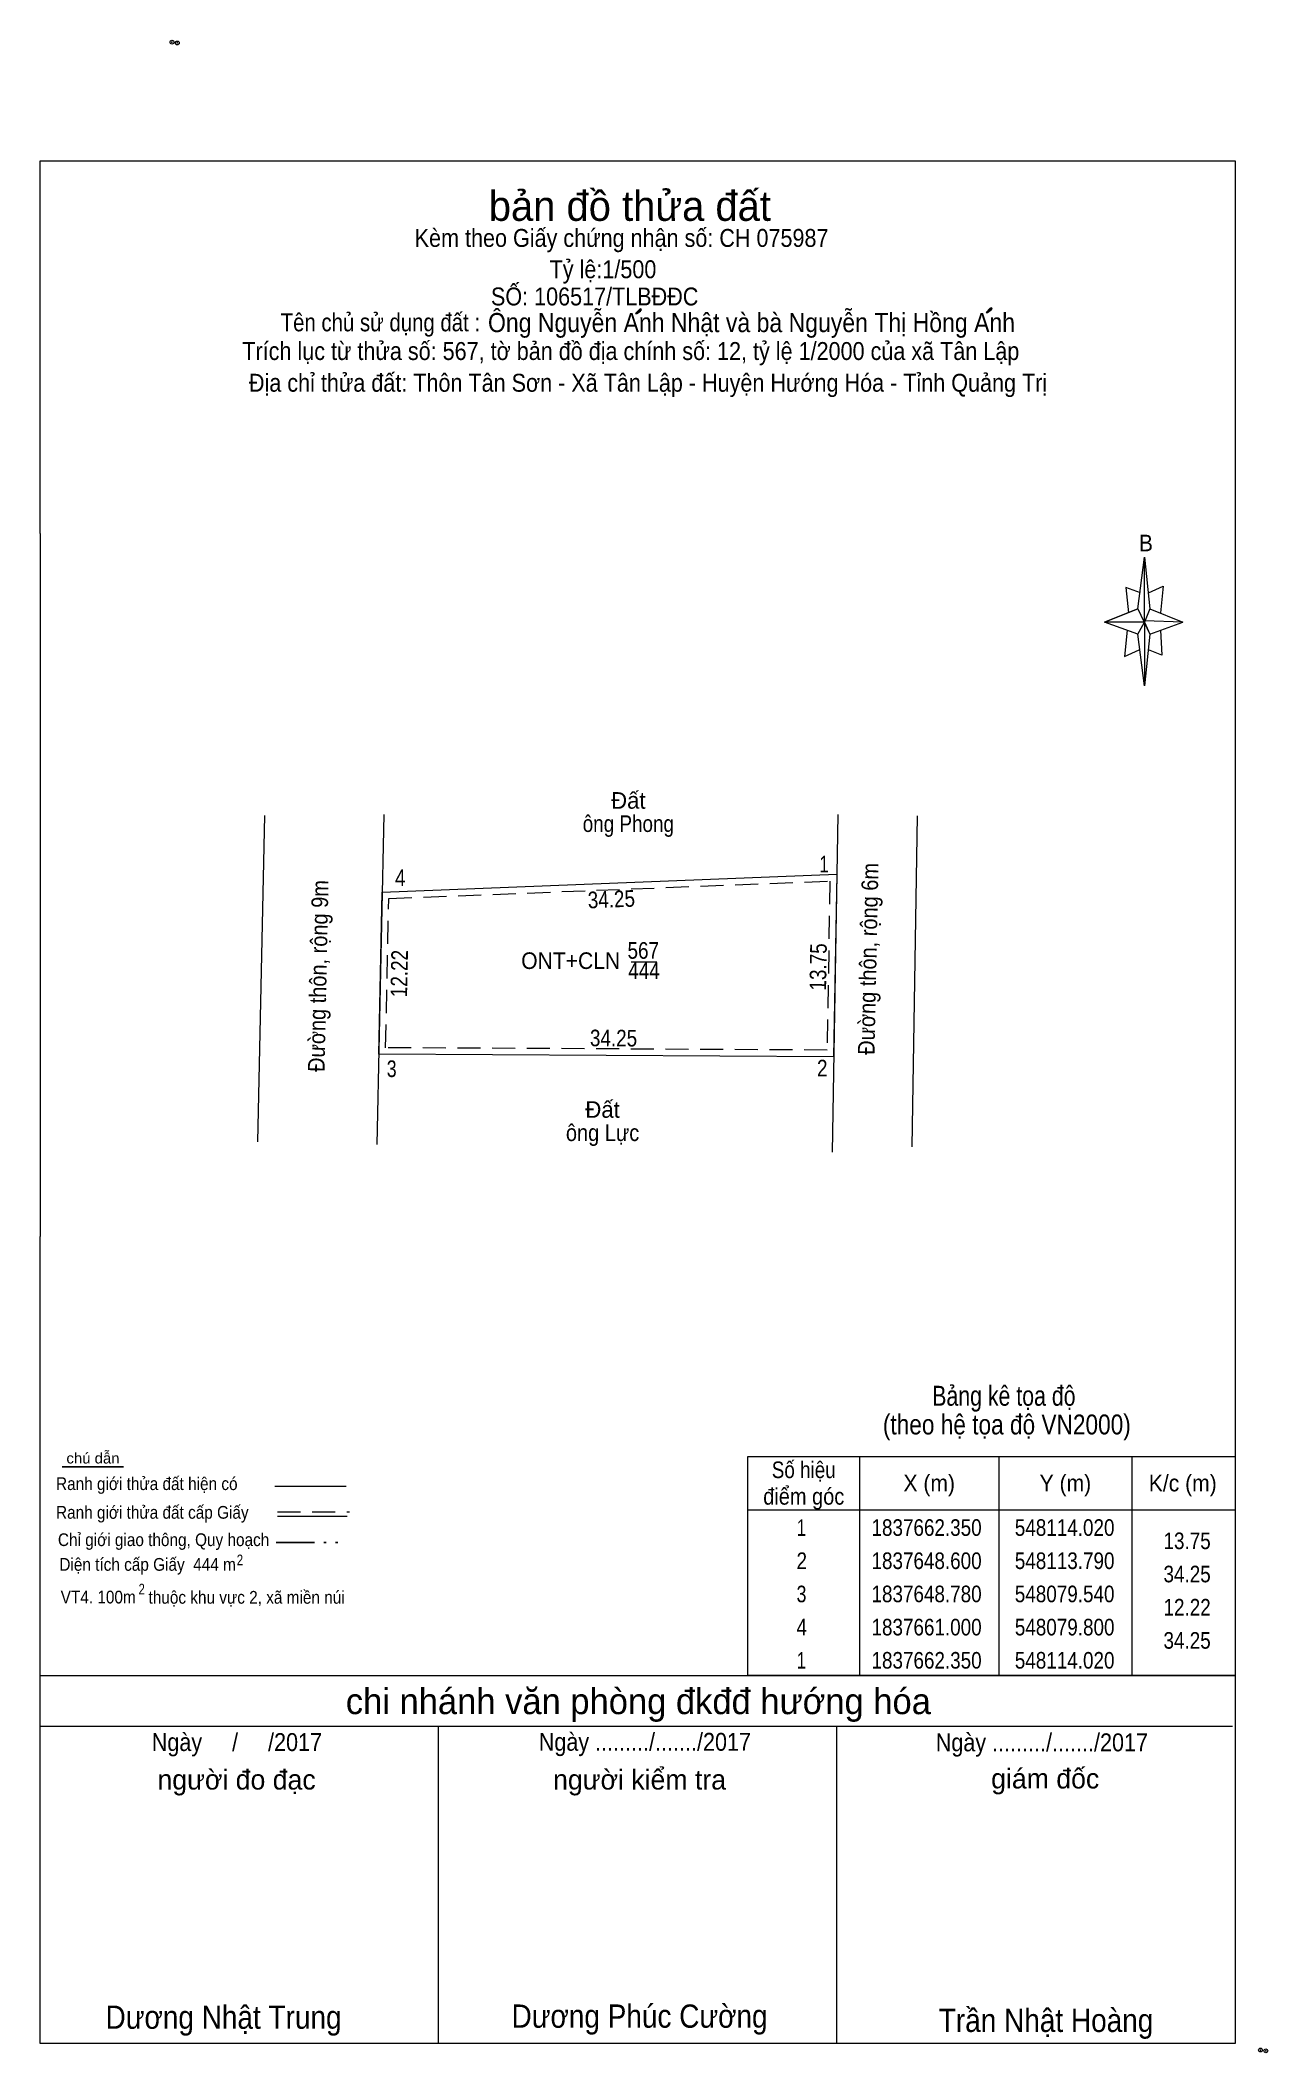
# Model space of a CAD drawing. Header units: metres. Extents: x 547620 to 548146, y 1837574 to 1837726.
# Drawn here: x 548054 to 548146.5, y 1837573.6 to 1837725.2 of the extents above; entities that cross this region are included whole.
import ezdxf
from ezdxf.enums import TextEntityAlignment as Align

# ---------------------------------------------------------------- set-up
doc = ezdxf.new("R2010")
doc.units = ezdxf.units.M
doc.header["$LTSCALE"] = 0.58
doc.header["$PDMODE"] = 32
doc.header["$PDSIZE"] = 0.29
for name, pattern in [('DASH_DOUBLE_DOT', [9.2, 5, -1.2, 0.3, -1.2, 0.3, -1.2]), ('DOTTED', [1.5, 0.3, -1.2]), ('MEDIUM_DASHED', [4.5, 3, -1.5])]:
    doc.linetypes.add(name, pattern=pattern)
for name, color, linetype, lineweight in [('1', 7, 'DOTTED', 13), ('16', 7, 'Continuous', 25), ('34', 7, 'Continuous', 13), ('42', 7, 'Continuous', 13), ('5', 7, 'Continuous', 13), ('63', 7, 'Continuous', 25)]:
    doc.layers.add(name, color=color, linetype=linetype, lineweight=lineweight)
doc.layers.add('6', color=7, linetype='Continuous')

msp = doc.modelspace()

# ---------------------------------------------------------------- texts
at = {"layer": '1'}
for s, width, p in [('ONT+CLN', 0.95, (548093.99, 1837655.21)), ('567', 0.85, (548099.455, 1837655.98)), ('444', 0.85, (548099.51, 1837654.46))]:
    msp.add_text(s, height=1.25, dxfattribs=dict(at, width=width)).set_placement(p, align=Align.CENTER)
at = {"layer": '16', "width": 0.8}
for p in [(548069.08, 1837610.3), (548061.68, 1837608.1)]:
    msp.add_text('2', height=0.8, dxfattribs=at).set_placement(p, align=Align.CENTER)
at = {"layer": '34', "width": 0.9}
msp.add_text('Ông Nguyễn Anh Nhật và bà Nguyễn Thị Hồng Anh', height=1.44, dxfattribs=at).set_placement((548087.76, 1837703.18))
at = {"layer": '5'}
for s, height, p in [('bản đồ thửa đất', 2.25, (548098.445, 1837711.56)), ('chi nhánh văn phòng đkđđ hướng hóa', 1.944, (548099.085, 1837599.08)), ('người đo đạc', 1.5, (548068.825, 1837593.4)), ('người kiểm tra', 1.5, (548099.175, 1837593.4)), ('giám đốc', 1.5, (548129.725, 1837593.48))]:
    msp.add_text(s, height=height, dxfattribs=at).set_placement(p, align=Align.CENTER)
for s, height, width, p in [('Kèm theo Giấy chứng nhận số: CH 075987', 1.35, 0.9, (548097.82, 1837709.6)), ('SỐ: 106517/TLBĐĐC ', 1.35, 0.9, (548096.02, 1837705.19)), ('Tên chủ sử dụng đất :', 1.35, 0.85, (548079.655, 1837703.24)), ('Trích lục từ thửa số: 567, tờ bản đồ địa chính số: 12, tỷ lệ 1/2000 của xã Tân Lập', 1.35, 0.9, (548098.515, 1837701.08)), ('Địa chỉ thửa đất: Thôn Tân Sơn - Xã Tân Lập - Huyện Hướng Hóa - Tỉnh Quảng Trị', 1.35, 0.9, (548099.815, 1837698.69)), ('B', 1.25, 0.95, (548137.31, 1837686.67)), ('chú dẫn', 0.7999, 1.05, (548058.01, 1837617.96)), ('Ranh giới thửa đất hiện có ', 0.96, 0.9, (548062.225, 1837615.96)), ('Ranh giới thửa đất cấp Giấy', 0.96, 0.9, (548062.48, 1837613.8)), ('Chỉ giới giao thông, Quy hoạch', 0.96, 0.9, (548063.33, 1837611.74)), ('Diện tích cấp Giấy  444 m', 0.96, 0.9, (548062.125, 1837609.88)), (' VT4. 100m', 0.96, 0.9, (548058.245, 1837607.42)), ('thuộc khu vực 2, xã miền núi', 0.96, 0.9, (548069.58, 1837607.4)), ('Ngày     /     /2017', 1.35, 0.9, (548068.85, 1837596.3)), ('Ngày ........./......./2017', 1.35, 0.9, (548099.575, 1837596.32)), ('Ngày ........./......./2017', 1.35, 0.9, (548129.475, 1837596.28)), ('Dương Nhật Trung', 1.75, 0.9, (548067.845, 1837575.38)), ('Dương Phúc Cường', 1.75, 0.9, (548099.175, 1837575.46)), ('Trần Nhật Hoàng', 1.75, 0.9, (548129.79, 1837575.14))]:
    msp.add_text(s, height=height, dxfattribs=dict(at, width=width)).set_placement(p, align=Align.CENTER)
at = {"layer": '6'}
for s, width, p in [('Bảng kê tọa độ ', 0.8, (548126.835, 1837622.31)), ('(theo hệ tọa độ VN2000)', 0.85, (548126.835, 1837620.15))]:
    msp.add_text(s, height=1.5, dxfattribs=dict(at, width=width)).set_placement(p, align=Align.CENTER)
at = {"layer": '63'}
for s, height, width, p in [('Tỷ lệ:1/500', 1.35, 0.9, (548096.42, 1837707.24)), ('ông Phong', 1.25, 0.85, (548098.33, 1837665.53)), ('ông Lực', 1.25, 0.9, (548096.39, 1837642.25)), ('Số hiệu', 1.25, 0.85, (548111.54, 1837616.86)), ('X (m)', 1.25, 0.95, (548120.99, 1837615.86)), ('Y (m)', 1.25, 0.95, (548131.245, 1837615.86)), ('K/c (m)', 1.25, 0.95, (548140.085, 1837615.86)), ('điểm góc', 1.25, 0.9, (548111.54, 1837614.86)), (' 1', 1.25, 0.75, (548111.19, 1837612.51)), ('1837662.350', 1.25, 0.85, (548120.79, 1837612.51)), ('548114.020', 1.25, 0.85, (548131.19, 1837612.51)), (' 2', 1.25, 0.85, (548111.195, 1837610.01)), ('1837648.600', 1.25, 0.85, (548120.79, 1837610.01)), ('548113.790', 1.25, 0.85, (548131.19, 1837610.01)), (' 3', 1.25, 0.8, (548111.185, 1837607.51)), ('1837648.780', 1.25, 0.85, (548120.79, 1837607.51)), ('548079.540', 1.25, 0.85, (548131.19, 1837607.51)), (' 4', 1.25, 0.85, (548111.19, 1837605.01)), ('1837661.000', 1.25, 0.85, (548120.79, 1837605.01)), ('548079.800', 1.25, 0.85, (548131.19, 1837605.01)), (' 1', 1.25, 0.75, (548111.19, 1837602.51)), ('1837662.350', 1.25, 0.85, (548120.79, 1837602.51)), ('548114.020', 1.25, 0.85, (548131.19, 1837602.51))]:
    msp.add_text(s, height=height, dxfattribs=dict(at, width=width)).set_placement(p, align=Align.CENTER)
for p in [(548098.33, 1837667.28), (548096.39, 1837644)]:
    msp.add_text('Đất', height=1.25, dxfattribs=at).set_placement(p, align=Align.CENTER)
for s, width, p in [(' 1', 0.75, (548113.42, 1837662.49)), (' 4', 0.85, (548081.55, 1837661.46)), (' 3', 0.8, (548080.88, 1837647.07)), (' 2', 0.85, (548113.33, 1837647.12)), ('13.75', 0.85, (548142.19, 1837611.51)), ('34.25', 0.85, (548142.19, 1837609.01)), ('12.22', 0.85, (548142.19, 1837606.51)), ('34.25', 0.85, (548142.19, 1837604.01))]:
    msp.add_text(s, height=1.25, dxfattribs=dict(at, width=width)).set_placement(p, align=Align.RIGHT)
for s, rotation, width, p in [('Đường thôn, rộng 6m', 88.794, 0.9, (548117.0181, 1837655.9568)), ('Đường thôn, rộng 9m', 88.794, 0.9, (548075.5981, 1837654.6668)), ('34.25', 2.259, 0.85, (548097.0754, 1837659.8416)), ('12.22', 88.781, 0.85, (548081.6988, 1837654.8517)), ('13.75', 89.042, 0.85, (548113.2502, 1837655.3545)), ('34.25', 359.699, 0.85, (548097.2117, 1837649.3806))]:
    msp.add_text(s, height=1.25, rotation=rotation, dxfattribs=dict(at, width=width)).set_placement(p, align=Align.CENTER)

# ---------------------------------------------------------------- hatches: boundary and pattern name
at = {"layer": '34'}
for points in [[(548098.96, 1837704.58), (548099.24, 1837704.77), (548099.28, 1837704.81), (548099.3, 1837704.84), (548099.31, 1837704.87), (548099.29, 1837704.91), (548099.26, 1837704.93), (548099.2, 1837704.91), (548099.16, 1837704.88), (548099.15, 1837704.87), (548098.87, 1837704.58)], [(548125.37, 1837704.66), (548125.65, 1837704.85), (548125.69, 1837704.89), (548125.71, 1837704.92), (548125.72, 1837704.95), (548125.7, 1837704.99), (548125.67, 1837705.01), (548125.61, 1837704.99), (548125.57, 1837704.96), (548125.56, 1837704.95), (548125.28, 1837704.66)]]:
    msp.add_hatch(color=256, dxfattribs=at).paths.add_polyline_path(points)

# ---------------------------------------------------------------- linework, layer by layer
at = {"layer": '1', "linetype": 'Continuous'}
msp.add_lwpolyline([(548114.02, 1837662.35), (548113.79, 1837648.6), (548079.54, 1837648.78), (548079.8, 1837661)], close=True, dxfattribs=at)
at = {"layer": '1', "linetype": 'MEDIUM_DASHED'}
msp.add_lwpolyline([(548113.51, 1837661.83), (548113.3, 1837649.1), (548080.05, 1837649.28), (548080.29, 1837660.52)], close=True, dxfattribs=at)
at = {"layer": '16'}
msp.add_line((548060.32, 1837617.72), (548055.7, 1837617.72), dxfattribs=at)
at = {"layer": '34'}
for points in [[(548098.96, 1837704.58), (548099.24, 1837704.77), (548099.28, 1837704.81), (548099.3, 1837704.84), (548099.31, 1837704.87), (548099.29, 1837704.91), (548099.26, 1837704.93), (548099.2, 1837704.91), (548099.16, 1837704.88), (548099.15, 1837704.87), (548098.87, 1837704.58)], [(548125.37, 1837704.66), (548125.65, 1837704.85), (548125.69, 1837704.89), (548125.71, 1837704.92), (548125.72, 1837704.95), (548125.7, 1837704.99), (548125.67, 1837705.01), (548125.61, 1837704.99), (548125.57, 1837704.96), (548125.56, 1837704.95), (548125.28, 1837704.66)]]:
    msp.add_lwpolyline(points, close=True, dxfattribs=at)
at = {"layer": '42'}
for p, q in [((548070.92, 1837666.78), (548070.4, 1837642.18)), ((548079.92, 1837666.85), (548079.4, 1837641.99)), ((548114.1, 1837666.84), (548113.67, 1837641.42)), ((548120.09, 1837666.74), (548119.67, 1837641.82)), ((548079.8, 1837661), (548114.02, 1837662.35)), ((548113.79, 1837648.6), (548079.54, 1837648.78))]:
    msp.add_line(p, q, dxfattribs=at)
at = {"layer": '5'}
for p, q in [((548136.7, 1837682.34), (548137.2, 1837686.24)), ((548137.6, 1837682.34), (548140.1, 1837681.34)), ((548136.7, 1837680.44), (548134.2, 1837681.34)), ((548137.6, 1837680.44), (548137.2, 1837676.54)), ((548138.4, 1837680.74), (548138.5, 1837678.84)), ((548138.5, 1837678.84), (548137.5, 1837679.24)), ((548071.7, 1837616.24), (548077.08, 1837616.24)), ((548071.9, 1837614), (548077.16, 1837614)), ((548054.04, 1837601.98), (548144.04, 1837601.98)), ((548054.04, 1837598.18), (548143.84, 1837598.18)), ((548054.04, 1837598.18), (548143.84, 1837598.18)), ((548054.04, 1837598.18), (548143.84, 1837598.18)), ((548084.04, 1837574.28), (548084.04, 1837598.18)), ((548114.04, 1837574.28), (548114.04, 1837598.18)), ((548144.04, 1837574.28), (548054.04, 1837574.28))]:
    msp.add_line(p, q, dxfattribs=at)
at = {"layer": '5', "linetype": 'MEDIUM_DASHED'}
msp.add_line((548071.9, 1837614.32), (548077.34, 1837614.32), dxfattribs=at)
at = {"layer": '5', "linetype": 'DASH_DOUBLE_DOT', "lineweight": 25}
msp.add_line((548071.8, 1837612.02), (548077.04, 1837612.02), dxfattribs=at)
at = {"layer": '5'}
for points in [[(548054.04, 1837688.01), (548054.04, 1837716.08), (548144.04, 1837716.08), (548144.04, 1837574.28), (548054.04, 1837574.28), (548054.04, 1837635.07)], [(548136.9, 1837683.54), (548135.8, 1837683.94), (548136, 1837682.04)], [(548137.5, 1837683.54), (548138.6, 1837684.04), (548138.4, 1837682.04)], [(548137.2, 1837681.34), (548136.7, 1837682.34), (548134.2, 1837681.34)], [(548135.9, 1837680.74), (548135.7, 1837678.74), (548136.8, 1837679.24)], [(548137.2, 1837681.34), (548137.6, 1837680.44), (548140.1, 1837681.34)]]:
    msp.add_lwpolyline(points, dxfattribs=at)
for points in [[(548137.2, 1837686.24), (548137.6, 1837682.34), (548137.2, 1837681.34)], [(548137.2, 1837681.34), (548134.2, 1837681.34), (548136.7, 1837682.34), (548137.6, 1837680.44), (548140.1, 1837681.34), (548137.2, 1837681.44)], [(548137.2, 1837681.34), (548137.2, 1837676.54), (548136.7, 1837680.44)]]:
    msp.add_lwpolyline(points, close=True, dxfattribs=at)
for p in [(548063.96, 1837725.02), (548064.36, 1837724.96), (548145.94, 1837573.78), (548146.34, 1837573.72)]:
    msp.add_point(p, dxfattribs=at)
at = {"layer": '63', "lineweight": 13}
for p, q in [((548054.04, 1837688.01), (548054.04, 1837635.07)), ((548098.54, 1837655.76), (548100.47, 1837655.76)), ((548115.74, 1837618.48), (548115.74, 1837601.98)), ((548126.24, 1837618.48), (548126.24, 1837601.98)), ((548136.24, 1837618.48), (548136.24, 1837601.98)), ((548107.34, 1837614.48), (548144.04, 1837614.48))]:
    msp.add_line(p, q, dxfattribs=at)
msp.add_lwpolyline([(548107.34, 1837618.48), (548144.04, 1837618.48), (548144.04, 1837601.98), (548107.34, 1837601.98)], close=True, dxfattribs=at)

msp.set_redraw_order([(e.dxf.handle, doc.entitydb.next_handle()) for e in msp.query("TEXT MTEXT ATTDEF DIMENSION ARC_DIMENSION")])  # texts and dimensions are drawn at this point

doc.saveas('drawing.dxf')
